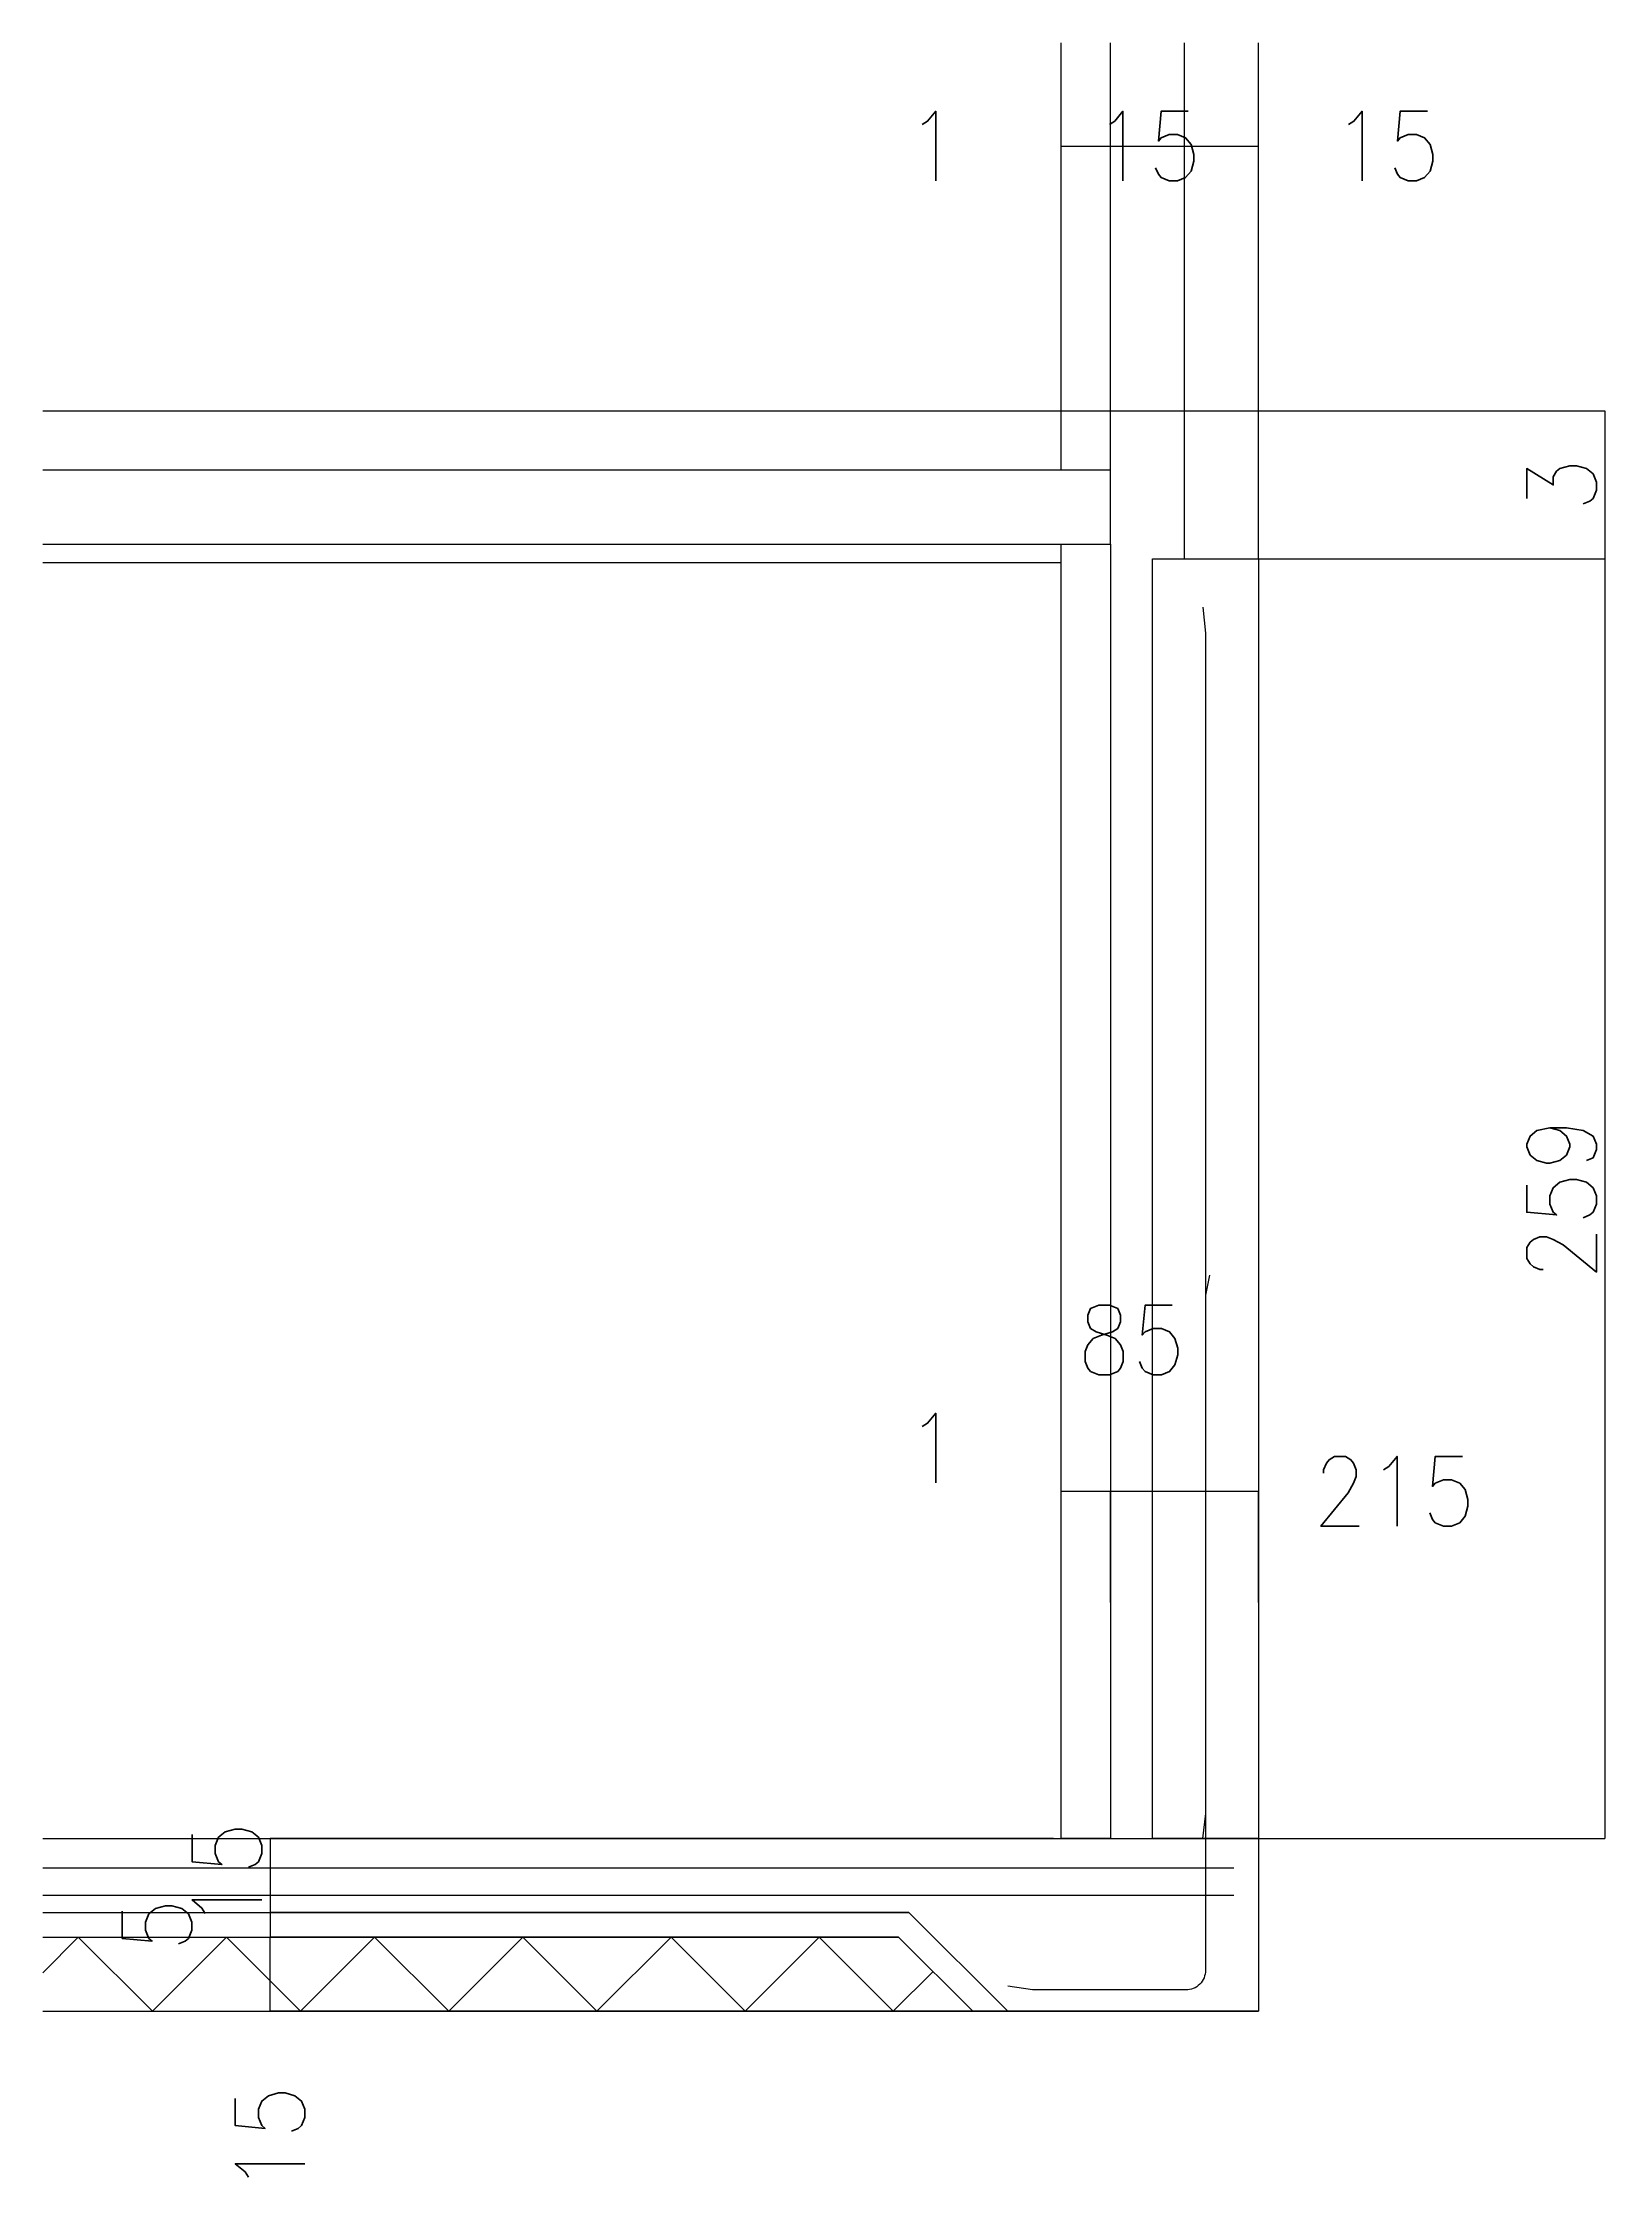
# Model space of a CAD drawing. Header units: millimetres. Extents: x 14063 to 1112248, y -41582 to 2046360.
# Drawn here: x 1009777 to 1012945, y 1971426 to 1975748 of the extents above; entities that cross this region are included whole.
import ezdxf

# ---------------------------------------------------------------- set-up
doc = ezdxf.new("R2010")
doc.units = ezdxf.units.MM
for name, color, linetype in [('CHB+00_Dims-GA', 8, 'Continuous'), ('CHB+00_Groundslab', 4, 'Continuous'), ('CHB+00_Levels', 8, 'Continuous'), ('CHB+00_Rebar', 1, 'Continuous'), ('CHB+00_Walls-LB Ghost', 252, 'Continuous'), ('CHB+01_Walls-LB', 3, 'Continuous')]:
    doc.layers.add(name, color=color, linetype=linetype)
doc.styles.get("Standard").update_dxf_attribs({"font": 'standard'})
doc.dimstyles.get("Standard").update_dxf_attribs({"dimscale": 0, "dimtxt": 2, "dimasz": 2.5, "dimexe": 4, "dimexo": 1.5, "dimgap": 0.75, "dimtad": 0, "dimtoh": 1, "dimdec": 0, "dimdsep": 46, "dimcen": 0.09, "dimclrd": 8, "dimclre": 8, "dimclrt": 7, "dimadec": 0, "dimazin": 0, "dimtfac": 1, "dimtdec": 4, "dimtofl": 0, "dimtmove": 0, "dimatfit": 3, "dimfxl": 1, "dimtolj": 1, "dimtzin": 0, "dimarcsym": 0})

# ---------------------------------------------------------------- blocks, each defined once
blk = doc.blocks.new('*D166')
at = {"layer": 'CHB+00_Dims-GA', "color": 8, "linetype": 'ByBlock', "lineweight": -2}
for p, q in [((1011838.8, 1972815.1), (1011938.8, 1972815.1)), ((1011838.8, 1972590.1), (1011838.8, 1972815.1)), ((1011938.8, 1972590.1), (1011938.8, 1972815.1))]:
    blk.add_line(p, q, dxfattribs=at)
for points in [[(1011838.8, 1972815.1), (1011838.8, 1972815.1), (1011838.8, 1972815.1)], [(1011938.8, 1972815.1), (1011938.8, 1972815.1), (1011938.8, 1972815.1)]]:
    blk.add_solid(points, dxfattribs=at)
at = {"layer": 'CHB+00_Dims-GA', "color": 7, "linetype": 'Continuous', "lineweight": -2, "insert": (1011579.7, 1972902.6), "char_height": 141.1, "width": 2, "attachment_point": 5}
blk.add_mtext('1', dxfattribs=at)
blk = doc.blocks.new('*D148')
at = {"layer": 'CHB+00_Dims-GA', "color": 8, "linetype": 'ByBlock', "lineweight": -2}
for p, q in [((1011938.8, 1972815.1), (1012023.8, 1972815.1)), ((1011938.8, 1972590.1), (1011938.8, 1972815.1)), ((1012023.8, 1972590.1), (1012023.8, 1972815.1))]:
    blk.add_line(p, q, dxfattribs=at)
for points in [[(1011938.8, 1972815.1), (1011938.8, 1972815.1), (1011938.8, 1972815.1)], [(1012023.8, 1972815.1), (1012023.8, 1972815.1), (1012023.8, 1972815.1)]]:
    blk.add_solid(points, dxfattribs=at)
at = {"layer": 'CHB+00_Dims-GA', "color": 7, "linetype": 'Continuous', "lineweight": -2, "insert": (1011981.3, 1973121.4), "char_height": 141.08, "width": 11, "attachment_point": 5}
blk.add_mtext('85', dxfattribs=at)
blk = doc.blocks.new('*D160')
at = {"layer": 'CHB+00_Dims-GA', "color": 8, "linetype": 'ByBlock', "lineweight": -2}
for p, q in [((1012023.8, 1972815.1), (1012238.8, 1972815.1)), ((1012023.8, 1972590.1), (1012023.8, 1972815.1)), ((1012238.8, 1972590.1), (1012238.8, 1972815.1))]:
    blk.add_line(p, q, dxfattribs=at)
for points in [[(1012023.8, 1972815.1), (1012023.8, 1972815.1), (1012023.8, 1972815.1)], [(1012238.8, 1972815.1), (1012238.8, 1972815.1), (1012238.8, 1972815.1)]]:
    blk.add_solid(points, dxfattribs=at)
at = {"layer": 'CHB+00_Dims-GA', "color": 7, "linetype": 'Continuous', "lineweight": -2, "insert": (1012513.7, 1972815.1), "char_height": 141.08, "width": 16, "attachment_point": 5}
blk.add_mtext('215', dxfattribs=at)
blk = doc.blocks.new('*D98')
at = {"layer": 'CHB+00_Dims-GA', "color": 8, "linetype": 'ByBlock', "lineweight": -2}
for p, q in [((1010237.5, 1972112.6), (1010237.5, 1971962.6)), ((1011823.8, 1972112.6), (1010237.5, 1972112.6)), ((1011530.8, 1971962.6), (1010237.5, 1971962.6))]:
    blk.add_line(p, q, dxfattribs=at)
for points in [[(1010237.5, 1972112.6), (1010237.5, 1972112.6), (1010237.5, 1972112.6)], [(1010237.5, 1971962.6), (1010237.5, 1971962.6), (1010237.5, 1971962.6)]]:
    blk.add_solid(points, dxfattribs=at)
at = {"layer": 'CHB+00_Dims-GA', "color": 7, "linetype": 'Continuous', "lineweight": -2, "insert": (1010150, 1972037.6), "char_height": 141.08, "width": 9, "attachment_point": 5, "rotation": 90}
blk.add_mtext('15', dxfattribs=at)
blk = doc.blocks.new('*D137')
at = {"layer": 'CHB+00_Dims-GA', "color": 8, "linetype": 'ByBlock', "lineweight": -2}
for p, q in [((1010237.5, 1971762.6), (1010237.5, 1971912.6)), ((1011510, 1971912.6), (1010237.5, 1971912.6)), ((1011730.8, 1971762.6), (1010237.5, 1971762.6))]:
    blk.add_line(p, q, dxfattribs=at)
for points in [[(1010237.5, 1971912.6), (1010237.5, 1971912.6), (1010237.5, 1971912.6)], [(1010237.5, 1971762.6), (1010237.5, 1971762.6), (1010237.5, 1971762.6)]]:
    blk.add_solid(points, dxfattribs=at)
at = {"layer": 'CHB+00_Dims-GA', "color": 7, "linetype": 'Continuous', "lineweight": -2, "insert": (1010237.5, 1971503.5), "char_height": 141.08, "width": 9, "attachment_point": 5, "rotation": 90}
blk.add_mtext('15', dxfattribs=at)
blk = doc.blocks.new('*D141')
at = {"layer": 'CHB+00_Dims-GA', "color": 8, "linetype": 'ByBlock', "lineweight": -2}
for p, q in [((1010237.5, 1971962.6), (1010237.5, 1971912.6)), ((1011530.8, 1971962.6), (1010237.5, 1971962.6)), ((1011510, 1971912.6), (1010237.5, 1971912.6))]:
    blk.add_line(p, q, dxfattribs=at)
for points in [[(1010237.5, 1971962.6), (1010237.5, 1971962.6), (1010237.5, 1971962.6)], [(1010237.5, 1971912.6), (1010237.5, 1971912.6), (1010237.5, 1971912.6)]]:
    blk.add_solid(points, dxfattribs=at)
at = {"layer": 'CHB+00_Dims-GA', "color": 7, "linetype": 'Continuous', "lineweight": -2, "insert": (1010008.7, 1971937.6), "char_height": 141.1, "width": 4, "attachment_point": 5, "rotation": 90}
blk.add_mtext('5', dxfattribs=at)
blk = doc.blocks.new('*D59')
at = {"layer": 'CHB+00_Dims-GA', "color": 8, "linetype": 'ByBlock', "lineweight": -2}
for p, q in [((1012238.8, 1974702.6), (1012939.6, 1974702.6)), ((1012939.6, 1974702.6), (1012939.6, 1972112.6)), ((1012238.8, 1972112.6), (1012939.6, 1972112.6))]:
    blk.add_line(p, q, dxfattribs=at)
for points in [[(1012939.6, 1974702.6), (1012939.6, 1974702.6), (1012939.6, 1974702.6)], [(1012939.6, 1972112.6), (1012939.6, 1972112.6), (1012939.6, 1972112.6)]]:
    blk.add_solid(points, dxfattribs=at)
at = {"layer": 'CHB+00_Dims-GA', "color": 7, "linetype": 'Continuous', "lineweight": -2, "insert": (1012852.1, 1973407.6), "char_height": 141.08, "width": 18, "attachment_point": 5, "rotation": 90}
blk.add_mtext('259', dxfattribs=at)
blk = doc.blocks.new('*D94')
at = {"layer": 'CHB+00_Dims-GA', "color": 8, "linetype": 'ByBlock', "lineweight": -2}
for p, q in [((1011838.8, 1975002.6), (1012939.6, 1975002.6)), ((1012939.6, 1975002.6), (1012939.6, 1974702.6)), ((1012238.8, 1974702.6), (1012939.6, 1974702.6))]:
    blk.add_line(p, q, dxfattribs=at)
for points in [[(1012939.6, 1975002.6), (1012939.6, 1975002.6), (1012939.6, 1975002.6)], [(1012939.6, 1974702.6), (1012939.6, 1974702.6), (1012939.6, 1974702.6)]]:
    blk.add_solid(points, dxfattribs=at)
at = {"layer": 'CHB+00_Dims-GA', "color": 7, "linetype": 'Continuous', "lineweight": -2, "insert": (1012852.1, 1974852.6), "char_height": 141.1, "width": 4, "attachment_point": 5, "rotation": 90}
blk.add_mtext('3', dxfattribs=at)
blk = doc.blocks.new('*D66')
at = {"layer": 'CHB+00_Dims-GA', "color": 8, "linetype": 'ByBlock', "lineweight": -2}
for p, q in [((1011838.8, 1975538.3), (1011938.8, 1975538.3)), ((1011838.8, 1975315.1), (1011838.8, 1975538.3)), ((1011938.8, 1975315.1), (1011938.8, 1975538.3))]:
    blk.add_line(p, q, dxfattribs=at)
for points in [[(1011838.8, 1975538.3), (1011838.8, 1975538.3), (1011838.8, 1975538.3)], [(1011938.8, 1975538.3), (1011938.8, 1975538.3), (1011938.8, 1975538.3)]]:
    blk.add_solid(points, dxfattribs=at)
at = {"layer": 'CHB+00_Dims-GA', "color": 7, "linetype": 'Continuous', "lineweight": -2, "insert": (1011579.7, 1975538.3), "char_height": 141.1, "width": 2, "attachment_point": 5}
blk.add_mtext('1', dxfattribs=at)
blk = doc.blocks.new('*D74')
at = {"layer": 'CHB+00_Dims-GA', "color": 8, "linetype": 'ByBlock', "lineweight": -2}
for p, q in [((1011938.8, 1975538.3), (1012088.8, 1975538.3)), ((1011938.8, 1975315.1), (1011938.8, 1975538.3)), ((1012088.8, 1975316.6), (1012088.8, 1975538.3))]:
    blk.add_line(p, q, dxfattribs=at)
for points in [[(1011938.8, 1975538.3), (1011938.8, 1975538.3), (1011938.8, 1975538.3)], [(1012088.8, 1975538.3), (1012088.8, 1975538.3), (1012088.8, 1975538.3)]]:
    blk.add_solid(points, dxfattribs=at)
at = {"layer": 'CHB+00_Dims-GA', "color": 7, "linetype": 'Continuous', "lineweight": -2, "insert": (1012013.8, 1975538.3), "char_height": 141.08, "width": 9, "attachment_point": 5}
blk.add_mtext('15', dxfattribs=at)
blk = doc.blocks.new('*D154')
at = {"layer": 'CHB+00_Dims-GA', "color": 8, "linetype": 'ByBlock', "lineweight": -2}
for p, q in [((1012088.8, 1975538.3), (1012238.8, 1975538.3)), ((1012088.8, 1975316.6), (1012088.8, 1975538.3)), ((1012238.8, 1975316.6), (1012238.8, 1975538.3))]:
    blk.add_line(p, q, dxfattribs=at)
for points in [[(1012088.8, 1975538.3), (1012088.8, 1975538.3), (1012088.8, 1975538.3)], [(1012238.8, 1975538.3), (1012238.8, 1975538.3), (1012238.8, 1975538.3)]]:
    blk.add_solid(points, dxfattribs=at)
at = {"layer": 'CHB+00_Dims-GA', "color": 7, "linetype": 'Continuous', "lineweight": -2, "insert": (1012497.8, 1975538.3), "char_height": 141.08, "width": 9, "attachment_point": 5}
blk.add_mtext('15', dxfattribs=at)

msp = doc.modelspace()

# ---------------------------------------------------------------- linework, layer by layer
at = {"layer": 'CHB+00_Groundslab', "linetype": 'Continuous'}
for points in [[(1009777.2, 1974732.6), (1011938.8, 1974732.6), (1011938.8, 1974882.6), (1009777.2, 1974882.6)], [(1012238.8, 1971762.6), (1011730.8, 1971762.6), (1011530.8, 1971962.6)]]:
    msp.add_lwpolyline(points, dxfattribs=at)
at = {"layer": 'CHB+00_Groundslab'}
for points in [[(1009777.2, 1972112.6), (1012238.8, 1972112.6), (1012238.8, 1971762.6)], [(1009777.2, 1971962.6), (1011530.8, 1971962.6), (1011730.8, 1971762.6), (1012238.8, 1971762.6)]]:
    msp.add_lwpolyline(points, dxfattribs=at)
at = {"layer": 'CHB+00_Groundslab', "color": 8}
for points in [[(1009777.2, 1971840.6), (1009849.2, 1971912.6), (1009999.2, 1971762.6)], [(1009777.2, 1971912.6), (1011510, 1971912.6), (1011660, 1971762.6), (1011660, 1971762.6)], [(1009999.2, 1971762.6), (1010149.2, 1971912.6), (1010299.2, 1971762.6)], [(1010299.2, 1971762.6), (1010449.2, 1971912.6), (1010599.2, 1971762.6)], [(1010599.2, 1971762.6), (1010749.2, 1971912.6), (1010899.2, 1971762.6)], [(1010899.2, 1971762.6), (1011049.2, 1971912.6), (1011199.2, 1971762.6)], [(1011199.2, 1971762.6), (1011349.2, 1971912.6), (1011499.2, 1971762.6)], [(1011499.2, 1971762.6), (1011579.6, 1971843)]]:
    msp.add_lwpolyline(points, dxfattribs=at)
at = {"layer": 'CHB+00_Groundslab', "color": 7}
msp.add_lwpolyline([(1009777.2, 1971762.6), (1011755.8, 1971762.6)], dxfattribs=at)
at = {"layer": 'CHB+00_Levels', "linetype": 'Continuous'}
for points in [[(1009777.2, 1975002.6), (1011838.8, 1975002.6)], [(1009777.2, 1974695.1), (1011838.8, 1974695.1)]]:
    msp.add_lwpolyline(points, dxfattribs=at)
at = {"layer": 'CHB+00_Rebar', "color": 7}
msp.add_lwpolyline([(1012125.7, 1974604.9), (1012131.3, 1974552.6), (1012131.3, 1972162.6), (1012125.3, 1972112.6)], dxfattribs=at)
at = {"layer": 'CHB+00_Rebar'}
msp.add_lwpolyline([(1012139.3, 1973252.4), (1012131.3, 1973212.4), (1012131.3, 1972347.4), (1012131.3, 1971845.6, -0.414214), (1012091.3, 1971805.6), (1011780.8, 1971805.6), (1011730.8, 1971813.6)], format="xyb", dxfattribs=at)
at = {"layer": 'CHB+00_Rebar', "linetype": 'Continuous'}
for points in [[(1009777.2, 1972052.6), (1012188.8, 1972052.6)], [(1009777.2, 1971997.6), (1012188.8, 1971997.6)]]:
    msp.add_lwpolyline(points, dxfattribs=at)
at = {"layer": 'CHB+00_Walls-LB Ghost', "color": 3}
msp.add_lwpolyline([(1011938.8, 1972112.6), (1011838.8, 1972112.6), (1011838.8, 1974732.6), (1011938.8, 1974732.6)], close=True, dxfattribs=at)
at = {"layer": 'CHB+00_Walls-LB Ghost', "color": 1}
msp.add_lwpolyline([(1012238.8, 1972112.6), (1012023.8, 1972112.6), (1012023.8, 1974702.6), (1012238.8, 1974702.6)], close=True, dxfattribs=at)
at = {"layer": 'CHB+01_Walls-LB', "linetype": 'Continuous'}
for points in [[(1011838.8, 1974882.6), (1011838.8, 1975747.7)], [(1011938.8, 1974882.6), (1011938.8, 1975747.7)], [(1012088.8, 1974702.6), (1012088.8, 1975747.7)], [(1012238.8, 1974702.6), (1012238.8, 1975747.7)]]:
    msp.add_lwpolyline(points, dxfattribs=at)

# ---------------------------------------------------------------- dimensions: what is measured, and where the dimension line sits
at = {"layer": 'CHB+00_Dims-GA', "color": 8}
for base, p1, p2, picture, middle in [((1011938.8, 1975538.3), (1011838.8, 1975315.1), (1011938.8, 1975315.1), '*D66', (1011579.7, 1975538.3)), ((1012088.8, 1975538.3), (1011938.8, 1975315.1), (1012088.8, 1975316.6), '*D74', (1012013.8, 1975538.3)), ((1012238.8, 1975538.3), (1012088.8, 1975316.6), (1012238.8, 1975316.6), '*D154', (1012497.8, 1975538.3)), ((1012023.8, 1972815.1), (1011938.8, 1972590.1), (1012023.8, 1972590.1), '*D148', (1011981.3, 1973121.4)), ((1011938.8, 1972815.1), (1011838.8, 1972590.1), (1011938.8, 1972590.1), '*D166', (1011579.7, 1972902.6)), ((1012238.8, 1972815.1), (1012023.8, 1972590.1), (1012238.8, 1972590.1), '*D160', (1012513.7, 1972815.1))]:
    dim = msp.add_linear_dim(base=base, p1=p1, p2=p2, dimstyle='Standard', dxfattribs=at)
    dim.commit()
    dim.dimension.update_dxf_attribs({"geometry": picture, "text_midpoint": middle})
for base, p1, p2, picture, middle in [((1012939.6, 1974702.6), (1011838.8, 1975002.6), (1012238.8, 1974702.6), '*D94', (1012852.1, 1974852.6)), ((1012939.6, 1972112.6), (1012238.8, 1974702.6), (1012238.8, 1972112.6), '*D59', (1012852.1, 1973407.6))]:
    dim = msp.add_linear_dim(base=base, p1=p1, p2=p2, angle=90, dimstyle='Standard', dxfattribs=at)
    dim.commit()
    dim.dimension.update_dxf_attribs({"geometry": picture, "text_midpoint": middle})
at = {"layer": 'CHB+00_Dims-GA'}
for base, p1, p2, picture, middle in [((1010237.5, 1971962.6), (1011823.8, 1972112.6), (1011530.8, 1971962.6), '*D98', (1010150, 1972037.6)), ((1010237.5, 1971912.6), (1011530.8, 1971962.6), (1011510, 1971912.6), '*D141', (1010008.7, 1971937.6)), ((1010237.5, 1971912.6), (1011730.8, 1971762.6), (1011510, 1971912.6), '*D137', (1010237.5, 1971503.5))]:
    dim = msp.add_linear_dim(base=base, p1=p1, p2=p2, angle=90, dimstyle='Standard', dxfattribs=at)
    dim.commit()
    dim.dimension.update_dxf_attribs({"geometry": picture, "text_midpoint": middle})

doc.saveas('drawing.dxf')
